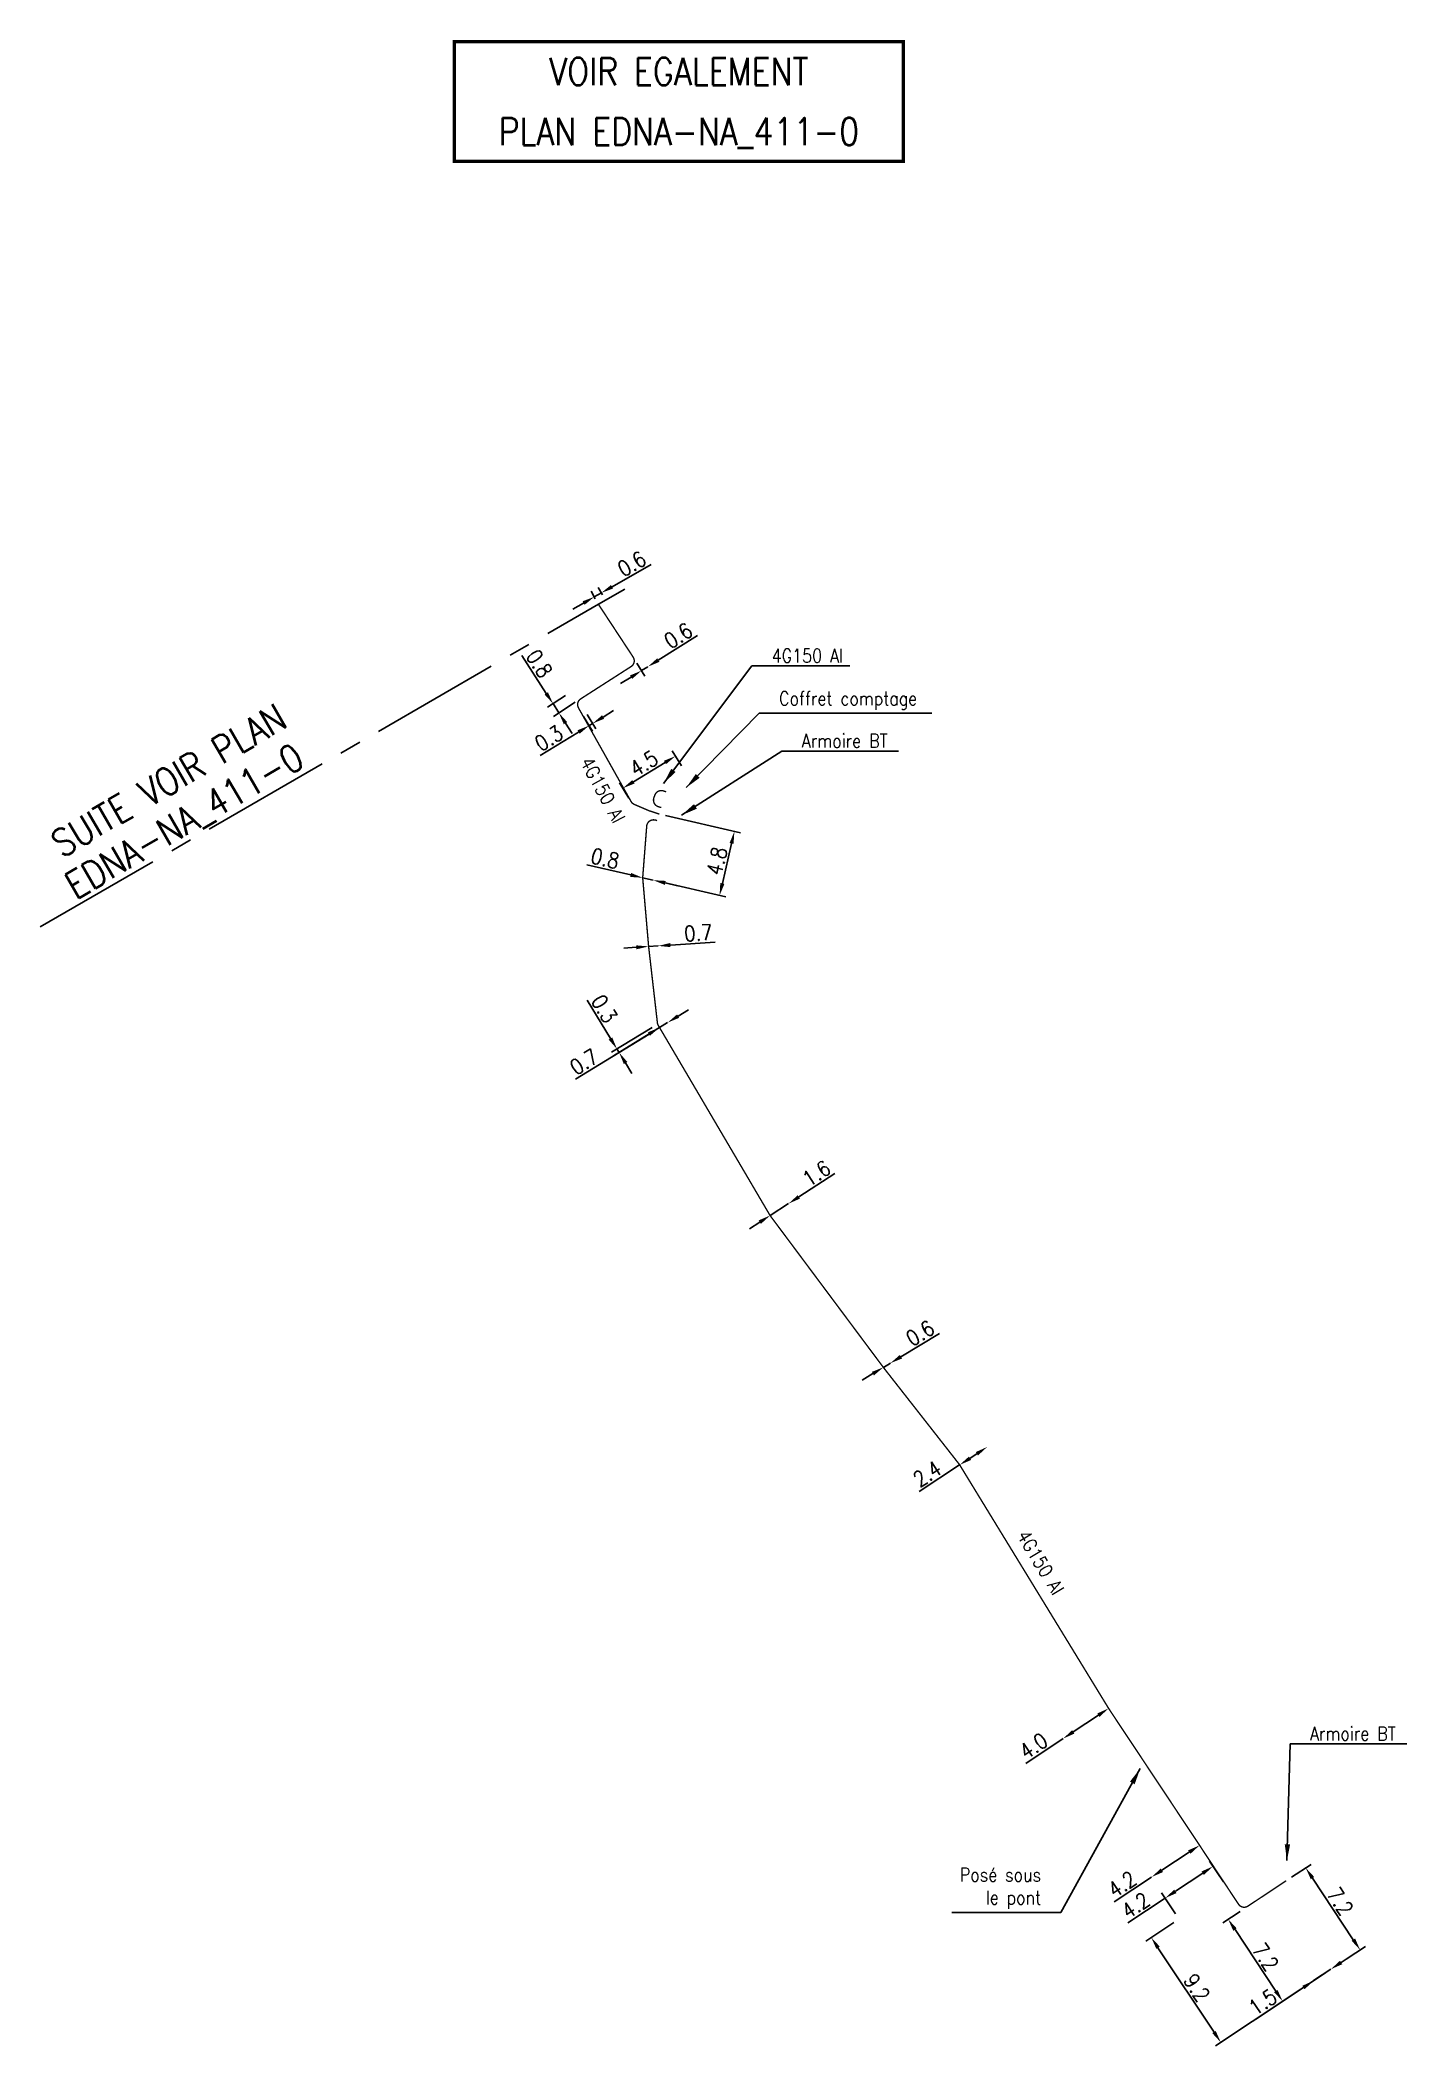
# Model space of a CAD drawing. Header units: millimetres. Extents: x 184011 to 185000, y 128010 to 128993.
# Drawn here: x 184395.6 to 184495.5, y 128523.2 to 128669.8 of the extents above; entities that cross this region are included whole.
import ezdxf
from ezdxf.enums import TextEntityAlignment as Align

# ---------------------------------------------------------------- set-up
doc = ezdxf.new("R2010")
doc.units = ezdxf.units.MM
doc.header["$PDMODE"] = 34
doc.linetypes.add('B_ST_Al', pattern=[2000, 1000, 1000])
doc.linetypes.add('CENTER2', pattern=[28.575, 19.05, -3.175, 3.175, -3.175])
doc.layers.get('DEFPOINTS').update_dxf_attribs({"linetype": 'CONTINUOUS'})
doc.layers.add('B_110', color=1, linetype='CONTINUOUS')
doc.layers.add('B_930', color=7, linetype='CONTINUOUS')
doc.styles.get("Standard").update_dxf_attribs({"font": 'romans.shx', "width": 0.85})
doc.dimstyles.get("Standard").update_dxf_attribs({"dimtxt": 1.5, "dimasz": 1.2, "dimexe": 0.625, "dimexo": 0.625, "dimgap": 0.25, "dimtad": 1, "dimdec": 1, "dimzin": 0, "dimdsep": 46, "dimtxsty": 'Standard', "dimcen": -0.5, "dimadec": 0, "dimazin": 0, "dimtfac": 1, "dimtdec": 1, "dimtmove": 0, "dimatfit": 3, "dimfxl": 0, "dimtolj": 1, "dimtzin": 0, "dimarcsym": 0})

msp = doc.modelspace()

# ---------------------------------------------------------------- texts
at = {"layer": 'B_110', "linetype": 'B_ST_Al', "width": 0.85}
for rotation, p in [(298.4088, (184436.69, 128614.99)), (301.178, (184468.71, 128558.52))]:
    msp.add_text('4G150 Al', height=1, rotation=rotation, dxfattribs=at).set_placement(p, align=Align.MIDDLE)
at = {"layer": 'B_110', "linetype": 'Continuous', "char_height": 1, "attachment_point": 4}
for s, insert in [('4G150 Al', (184449.05, 128624.81)), ('Coffret comptage', (184449.59, 128621.52)), ('Armoire BT', (184451.25, 128618.59)), ('Armoire BT', (184488.4, 128546.02))]:
    msp.add_mtext(s, dxfattribs=dict(at, insert=insert))
at = {"layer": 'B_110', "linetype": 'B_ST_Al', "insert": (184468.74, 128534.7), "char_height": 1, "attachment_point": 6}
msp.add_mtext('Posé sous \\Ple pont', dxfattribs=at)
at = {"layer": 'B_930', "width": 0.85}
for s, p in [('VOIR EGALEMENT', (184442.26, 128666.52)), ('PLAN EDNA-NA_411-0', (184442.26, 128662.14))]:
    msp.add_text(s, height=2, dxfattribs=at).set_placement(p, align=Align.CENTER)
for s, p in [('SUITE VOIR PLAN', (184405.47, 128614.84)), ('EDNA-NA_411-0', (184406.61, 128611.87))]:
    msp.add_text(s, height=2, rotation=30.2553, dxfattribs=at).set_placement(p, align=Align.CENTER)

# ---------------------------------------------------------------- blocks, each defined once
blk = doc.blocks.new('*D233')
at = {"layer": 'B_110', "color": 0, "linetype": 'Continuous', "lineweight": -2, "transparency": 16777216}
for p, q in [((184487.06, 128535.52), (184488.48, 128536.46)), ((184491.57, 128530.95), (184488.58, 128535.45)), ((184491.04, 128529.52), (184492.46, 128530.46))]:
    blk.add_line(p, q, dxfattribs=at)
at = {"layer": 'B_110', "color": 0, "linetype": 'Continuous', "transparency": 16777216}
for points in [[(184488.71, 128535.54), (184488.46, 128535.37), (184488.09, 128536.2)], [(184491.7, 128531.04), (184491.45, 128530.87), (184492.07, 128530.2)]]:
    blk.add_solid(points, dxfattribs=at)
at = {"layer": 'DEFPOINTS', "color": 0, "linetype": 'Continuous', "transparency": 16777216}
for p in [(184488.09, 128536.2), (184486.66, 128535.26), (184490.65, 128529.26)]:
    blk.add_point(p, dxfattribs=at)
at = {"layer": 'B_110', "color": 0, "linetype": 'Continuous', "transparency": 16777216, "insert": (184490.61, 128533.75), "char_height": 1.125, "attachment_point": 5, "rotation": 303.5775}
blk.add_mtext('\\A1;7.2', dxfattribs=at)
blk = doc.blocks.new('*D234')
at = {"layer": 'B_110', "color": 0, "linetype": 'Continuous', "lineweight": -2, "transparency": 16777216}
for p, q in [((184483.29, 128533.02), (184482.03, 128532.19)), ((184482.92, 128531.7), (184485.91, 128527.2)), ((184489.53, 128528.53), (184486.01, 128526.19))]:
    blk.add_line(p, q, dxfattribs=at)
at = {"layer": 'B_110', "color": 0, "linetype": 'Continuous', "transparency": 16777216}
for points in [[(184483.04, 128531.78), (184482.79, 128531.61), (184482.42, 128532.45)], [(184486.03, 128527.28), (184485.78, 128527.12), (184486.4, 128526.45)]]:
    blk.add_solid(points, dxfattribs=at)
at = {"layer": 'DEFPOINTS', "color": 0, "linetype": 'Continuous', "transparency": 16777216}
for p in [(184483.68, 128533.28), (184489.92, 128528.79), (184486.4, 128526.45)]:
    blk.add_point(p, dxfattribs=at)
at = {"layer": 'B_110', "color": 0, "linetype": 'Continuous', "transparency": 16777216, "insert": (184485.15, 128529.69), "char_height": 1.125, "attachment_point": 5, "rotation": 303.5775}
blk.add_mtext('\\A1;7.2', dxfattribs=at)
blk = doc.blocks.new('*D235')
at = {"layer": 'B_110', "color": 0, "linetype": 'Continuous', "lineweight": -2, "transparency": 16777216}
for p, q in [((184489.92, 128528.79), (184488.67, 128527.96)), ((184490.67, 128529.28), (184491.42, 128529.78)), ((184487.92, 128527.46), (184484.44, 128525.14))]:
    blk.add_line(p, q, dxfattribs=at)
at = {"layer": 'B_110', "color": 0, "linetype": 'Continuous', "transparency": 16777216}
for points in [[(184490.59, 128529.41), (184490.76, 128529.16), (184489.92, 128528.79)], [(184487.84, 128527.58), (184488.01, 128527.33), (184488.67, 128527.96)]]:
    blk.add_solid(points, dxfattribs=at)
at = {"layer": 'DEFPOINTS', "color": 0, "linetype": 'Continuous', "transparency": 16777216}
for p in [(184489.92, 128528.79), (184489.92, 128528.79), (184488.67, 128527.96)]:
    blk.add_point(p, dxfattribs=at)
at = {"layer": 'B_110', "color": 0, "linetype": 'Continuous', "transparency": 16777216, "insert": (184484.95, 128526.39), "char_height": 1.125, "attachment_point": 5, "rotation": 33.5775}
blk.add_mtext('\\A1;1.5', dxfattribs=at)
blk = doc.blocks.new('*D236')
at = {"layer": 'B_110', "color": 0, "linetype": 'Continuous', "lineweight": -2, "transparency": 16777216}
for p, q in [((184478.44, 128532.21), (184476.41, 128530.85)), ((184477.29, 128530.36), (184481.39, 128524.2)), ((184489.53, 128528.53), (184481.49, 128523.19))]:
    blk.add_line(p, q, dxfattribs=at)
at = {"layer": 'B_110', "color": 0, "linetype": 'Continuous', "transparency": 16777216}
for points in [[(184477.42, 128530.45), (184477.17, 128530.28), (184476.8, 128531.11)], [(184481.51, 128524.28), (184481.26, 128524.12), (184481.88, 128523.45)]]:
    blk.add_solid(points, dxfattribs=at)
at = {"layer": 'DEFPOINTS', "color": 0, "linetype": 'Continuous', "transparency": 16777216}
for p in [(184478.83, 128532.47), (184489.92, 128528.79), (184481.88, 128523.45)]:
    blk.add_point(p, dxfattribs=at)
at = {"layer": 'B_110', "color": 0, "linetype": 'Continuous', "transparency": 16777216, "insert": (184480.13, 128527.44), "char_height": 1.125, "attachment_point": 5, "rotation": 303.5775}
blk.add_mtext('\\A1;9.2', dxfattribs=at)
blk = doc.blocks.new('*D237')
at = {"layer": 'B_110', "color": 0, "linetype": 'Continuous', "lineweight": -2, "transparency": 16777216}
for p, q in [((184441.44, 128597.99), (184440.84, 128597.63)), ((184442.21, 128598.46), (184442.97, 128598.93)), ((184440.08, 128597.15), (184434.71, 128593.85))]:
    blk.add_line(p, q, dxfattribs=at)
at = {"layer": 'B_110', "color": 0, "linetype": 'Continuous', "transparency": 16777216}
for points in [[(184440, 128597.28), (184440.15, 128597.03), (184440.84, 128597.63)], [(184442.13, 128598.59), (184442.28, 128598.34), (184441.44, 128597.99)]]:
    blk.add_solid(points, dxfattribs=at)
at = {"layer": 'DEFPOINTS', "color": 0, "linetype": 'Continuous', "transparency": 16777216}
for p in [(184440.84, 128597.63), (184441.44, 128597.99), (184441.44, 128597.99)]:
    blk.add_point(p, dxfattribs=at)
at = {"layer": 'B_110', "color": 0, "linetype": 'Continuous', "transparency": 16777216, "insert": (184435.33, 128595.12), "char_height": 1.125, "attachment_point": 5, "rotation": 31.5919}
blk.add_mtext('\\A1;0.7', dxfattribs=at)
blk = doc.blocks.new('*D238')
at = {"layer": 'B_110', "color": 0, "linetype": 'Continuous', "lineweight": -2, "transparency": 16777216}
for p, q in [((184462.79, 128565.66), (184459.82, 128563.71)), ((184464.05, 128566.48), (184463.55, 128566.15))]:
    blk.add_line(p, q, dxfattribs=at)
at = {"layer": 'B_110', "color": 0, "linetype": 'Continuous', "transparency": 16777216}
for points in [[(184463.97, 128566.6), (184464.13, 128566.35), (184464.8, 128566.97)], [(184463.47, 128566.27), (184463.63, 128566.02), (184462.79, 128565.66)]]:
    blk.add_solid(points, dxfattribs=at)
at = {"layer": 'DEFPOINTS', "color": 0, "linetype": 'Continuous', "transparency": 16777216}
for p in [(184464.8, 128566.97), (184464.8, 128566.97), (184462.79, 128565.66)]:
    blk.add_point(p, dxfattribs=at)
at = {"layer": 'B_110', "color": 0, "linetype": 'Continuous', "transparency": 16777216, "insert": (184460.42, 128565.01), "char_height": 1.125, "attachment_point": 5, "rotation": 33.1063}
blk.add_mtext('\\A1;2.4', dxfattribs=at)
blk = doc.blocks.new('*D239')
at = {"layer": 'B_110', "color": 0, "linetype": 'Continuous', "lineweight": -2, "transparency": 16777216}
for p, q in [((184437.26, 128596.83), (184435.55, 128599.63)), ((184440.3, 128597.64), (184437.33, 128595.82)), ((184441.04, 128597.75), (184437.49, 128595.56)), ((184437.89, 128595.81), (184437.73, 128596.07)), ((184438.36, 128595.04), (184438.83, 128594.28))]:
    blk.add_line(p, q, dxfattribs=at)
at = {"layer": 'B_110', "color": 0, "linetype": 'Continuous', "transparency": 16777216}
for points in [[(184437.39, 128596.91), (184437.13, 128596.75), (184437.73, 128596.07)], [(184438.49, 128595.12), (184438.24, 128594.96), (184437.89, 128595.81)]]:
    blk.add_solid(points, dxfattribs=at)
at = {"layer": 'DEFPOINTS', "color": 0, "linetype": 'Continuous', "transparency": 16777216}
for p in [(184440.7, 128597.89), (184441.44, 128597.99), (184437.89, 128595.81)]:
    blk.add_point(p, dxfattribs=at)
at = {"layer": 'B_110', "color": 0, "linetype": 'Continuous', "transparency": 16777216, "insert": (184436.81, 128599), "char_height": 1.125, "attachment_point": 5, "rotation": 301.5922}
blk.add_mtext('\\A1;0.3', dxfattribs=at)
blk = doc.blocks.new('*D240')
at = {"layer": 'B_110', "color": 0, "linetype": 'Continuous', "lineweight": -2, "transparency": 16777216}
for p, q in [((184438.94, 128615.6), (184441.25, 128617)), ((184442.46, 128616.75), (184441.77, 128617.87)), ((184438.61, 128614.4), (184437.93, 128615.53))]:
    blk.add_line(p, q, dxfattribs=at)
at = {"layer": 'B_110', "color": 0, "linetype": 'Continuous', "transparency": 16777216}
for points in [[(184441.17, 128617.13), (184441.32, 128616.88), (184442.01, 128617.47)], [(184438.86, 128615.72), (184439.02, 128615.47), (184438.17, 128615.13)]]:
    blk.add_solid(points, dxfattribs=at)
at = {"layer": 'DEFPOINTS', "color": 0, "linetype": 'Continuous', "transparency": 16777216}
for p in [(184442.01, 128617.47), (184442.7, 128616.35), (184438.86, 128614)]:
    blk.add_point(p, dxfattribs=at)
at = {"layer": 'B_110', "color": 0, "linetype": 'Continuous', "transparency": 16777216, "insert": (184439.7, 128616.94), "char_height": 1.125, "attachment_point": 5, "rotation": 31.3956}
blk.add_mtext('\\A1;4.5', dxfattribs=at)
blk = doc.blocks.new('*D241')
at = {"layer": 'B_110', "color": 0, "linetype": 'Continuous', "lineweight": -2, "transparency": 16777216}
for p, q in [((184435.3, 128620.36), (184435.94, 128619.3)), ((184435.55, 128620.52), (184436.2, 128619.46)), ((184435.96, 128619.86), (184435.7, 128619.7)), ((184436.72, 128620.33), (184437.49, 128620.8)), ((184434.93, 128619.23), (184432.13, 128617.52))]:
    blk.add_line(p, q, dxfattribs=at)
at = {"layer": 'B_110', "color": 0, "linetype": 'Continuous', "transparency": 16777216}
for points in [[(184434.85, 128619.36), (184435.01, 128619.11), (184435.7, 128619.7)], [(184436.65, 128620.46), (184436.8, 128620.2), (184435.96, 128619.86)]]:
    blk.add_solid(points, dxfattribs=at)
at = {"layer": 'DEFPOINTS', "color": 0, "linetype": 'Continuous', "transparency": 16777216}
for p in [(184435.05, 128620.76), (184435.31, 128620.92), (184435.96, 128619.86)]:
    blk.add_point(p, dxfattribs=at)
at = {"layer": 'B_110', "color": 0, "linetype": 'Continuous', "transparency": 16777216, "insert": (184432.76, 128618.78), "char_height": 1.125, "attachment_point": 5, "rotation": 31.4119}
blk.add_mtext('\\A1;0.3', dxfattribs=at)
blk = doc.blocks.new('*D242')
at = {"layer": 'B_110', "color": 0, "linetype": 'Continuous', "lineweight": -2, "transparency": 16777216}
for p, q in [((184440.76, 128624.49), (184443.62, 128626.28)), ((184439.2, 128624.26), (184439.78, 128623.32)), ((184439.53, 128623.72), (184440, 128624.01)), ((184438.77, 128623.25), (184438, 128622.77))]:
    blk.add_line(p, q, dxfattribs=at)
at = {"layer": 'B_110', "color": 0, "linetype": 'Continuous', "transparency": 16777216}
for points in [[(184440.68, 128624.62), (184440.84, 128624.36), (184440, 128624.01)], [(184438.69, 128623.37), (184438.85, 128623.12), (184439.53, 128623.72)]]:
    blk.add_solid(points, dxfattribs=at)
at = {"layer": 'DEFPOINTS', "color": 0, "linetype": 'Continuous', "transparency": 16777216}
for p in [(184438.95, 128624.65), (184440, 128624.01), (184440, 128624.01)]:
    blk.add_point(p, dxfattribs=at)
at = {"layer": 'B_110', "color": 0, "linetype": 'Continuous', "transparency": 16777216, "insert": (184442.22, 128626.28), "char_height": 1.125, "attachment_point": 5, "rotation": 31.9441}
blk.add_mtext('\\A1;0.6', dxfattribs=at)
blk = doc.blocks.new('*D243')
at = {"layer": 'B_110', "color": 0, "linetype": 'Continuous', "lineweight": -2, "transparency": 16777216}
for p, q in [((184432.57, 128622.06), (184430.79, 128624.82)), ((184433.97, 128621.9), (184432.66, 128621.05)), ((184433.49, 128620.63), (184433.06, 128621.31)), ((184434.69, 128621.41), (184433.1, 128620.38)), ((184433.98, 128619.88), (184434.47, 128619.12))]:
    blk.add_line(p, q, dxfattribs=at)
at = {"layer": 'B_110', "color": 0, "linetype": 'Continuous', "transparency": 16777216}
for points in [[(184432.69, 128622.14), (184432.44, 128621.98), (184433.06, 128621.31)], [(184434.1, 128619.96), (184433.85, 128619.8), (184433.49, 128620.63)]]:
    blk.add_solid(points, dxfattribs=at)
at = {"layer": 'DEFPOINTS', "color": 0, "linetype": 'Continuous', "transparency": 16777216}
for p in [(184433.06, 128621.31), (184434.36, 128622.15), (184435.09, 128621.66)]:
    blk.add_point(p, dxfattribs=at)
at = {"layer": 'B_110', "color": 0, "linetype": 'Continuous', "transparency": 16777216, "insert": (184432.06, 128624.23), "char_height": 1.125, "attachment_point": 5, "rotation": 302.8334}
blk.add_mtext('\\A1;0.8', dxfattribs=at)
blk = doc.blocks.new('*D244')
at = {"layer": 'B_110', "color": 0, "linetype": 'Continuous', "lineweight": -2, "transparency": 16777216}
for p, q in [((184437.38, 128629.85), (184440.23, 128631.47)), ((184436.67, 128629.27), (184436.36, 128629.81)), ((184435.29, 128628.66), (184434.51, 128628.22)), ((184436.15, 128628.97), (184435.84, 128629.52)), ((184436.07, 128629.11), (184436.6, 128629.41))]:
    blk.add_line(p, q, dxfattribs=at)
at = {"layer": 'B_110', "color": 0, "linetype": 'Continuous', "transparency": 16777216}
for points in [[(184437.3, 128629.98), (184437.45, 128629.72), (184436.6, 128629.41)], [(184435.22, 128628.79), (184435.37, 128628.53), (184436.07, 128629.11)]]:
    blk.add_solid(points, dxfattribs=at)
at = {"layer": 'DEFPOINTS', "color": 0, "linetype": 'Continuous', "transparency": 16777216}
for p in [(184436.38, 128628.57), (184436.6, 128629.41), (184436.9, 128628.86)]:
    blk.add_point(p, dxfattribs=at)
at = {"layer": 'B_110', "color": 0, "linetype": 'Continuous', "transparency": 16777216, "insert": (184438.82, 128631.53), "char_height": 1.125, "attachment_point": 5, "rotation": 29.5959}
blk.add_mtext('\\A1;0.6', dxfattribs=at)
blk = doc.blocks.new('*D245')
at = {"layer": 'B_110', "color": 0, "linetype": 'Continuous', "lineweight": -2, "transparency": 16777216}
for p, q in [((184439.15, 128603.5), (184438.25, 128603.43)), ((184440.05, 128603.56), (184440.75, 128603.6)), ((184441.64, 128603.66), (184444.92, 128603.88))]:
    blk.add_line(p, q, dxfattribs=at)
at = {"layer": 'B_110', "color": 0, "linetype": 'Continuous', "transparency": 16777216}
for points in [[(184439.14, 128603.64), (184439.16, 128603.35), (184440.05, 128603.56)], [(184441.63, 128603.81), (184441.65, 128603.51), (184440.75, 128603.6)]]:
    blk.add_solid(points, dxfattribs=at)
at = {"layer": 'DEFPOINTS', "color": 0, "linetype": 'Continuous', "transparency": 16777216}
for p in [(184440.05, 128603.56), (184440.75, 128603.6), (184440.75, 128603.6)]:
    blk.add_point(p, dxfattribs=at)
at = {"layer": 'B_110', "color": 0, "linetype": 'Continuous', "transparency": 16777216, "insert": (184443.68, 128604.55), "char_height": 1.125, "attachment_point": 5, "rotation": 3.8603}
blk.add_mtext('\\A1;0.7', dxfattribs=at)
blk = doc.blocks.new('*D251')
at = {"layer": 'B_110', "color": 0, "linetype": 'Continuous', "lineweight": -2, "transparency": 16777216}
for p, q in [((184438.74, 128608.79), (184435.54, 128609.52)), ((184440.39, 128608.4), (184439.61, 128608.58)), ((184441.27, 128608.2), (184442.15, 128608))]:
    blk.add_line(p, q, dxfattribs=at)
at = {"layer": 'B_110', "color": 0, "linetype": 'Continuous', "transparency": 16777216}
for points in [[(184438.77, 128608.93), (184438.7, 128608.64), (184439.61, 128608.58)], [(184441.3, 128608.35), (184441.24, 128608.06), (184440.39, 128608.4)]]:
    blk.add_solid(points, dxfattribs=at)
at = {"layer": 'DEFPOINTS', "color": 0, "linetype": 'Continuous', "transparency": 16777216}
for p in [(184439.61, 128608.58), (184440.39, 128608.4), (184440.39, 128608.4)]:
    blk.add_point(p, dxfattribs=at)
at = {"layer": 'B_110', "color": 0, "linetype": 'Continuous', "transparency": 16777216, "insert": (184436.87, 128609.99), "char_height": 1.125, "attachment_point": 5, "rotation": 347.0171}
blk.add_mtext('\\A1;0.8', dxfattribs=at)
blk = doc.blocks.new('*D252')
at = {"layer": 'B_110', "color": 0, "linetype": 'Continuous', "lineweight": -2, "transparency": 16777216}
for p, q in [((184441.28, 128613.13), (184446.77, 128611.86)), ((184446.11, 128611.09), (184445.44, 128608.17)), ((184440.85, 128608.3), (184445.69, 128607.18))]:
    blk.add_line(p, q, dxfattribs=at)
at = {"layer": 'B_110', "color": 0, "linetype": 'Continuous', "transparency": 16777216}
for points in [[(184445.97, 128611.12), (184446.26, 128611.06), (184446.32, 128611.97)], [(184445.29, 128608.2), (184445.59, 128608.13), (184445.24, 128607.29)]]:
    blk.add_solid(points, dxfattribs=at)
at = {"layer": 'DEFPOINTS', "color": 0, "linetype": 'Continuous', "transparency": 16777216}
for p in [(184440.83, 128613.23), (184440.39, 128608.4), (184445.24, 128607.29)]:
    blk.add_point(p, dxfattribs=at)
at = {"layer": 'B_110', "color": 0, "linetype": 'Continuous', "transparency": 16777216, "insert": (184445.05, 128609.8), "char_height": 1.125, "attachment_point": 5, "rotation": 77.0171}
blk.add_mtext('\\A1;4.8', dxfattribs=at)
blk = doc.blocks.new('*D253')
at = {"layer": 'B_110', "color": 0, "linetype": 'Continuous', "lineweight": -2, "transparency": 16777216}
for p, q in [((184451.03, 128585.25), (184453.67, 128586.95)), ((184448.93, 128583.89), (184450.28, 128584.76)), ((184448.18, 128583.4), (184447.42, 128582.92))]:
    blk.add_line(p, q, dxfattribs=at)
at = {"layer": 'B_110', "color": 0, "linetype": 'Continuous', "transparency": 16777216}
for points in [[(184450.95, 128585.37), (184451.11, 128585.12), (184450.28, 128584.76)], [(184448.09, 128583.53), (184448.26, 128583.28), (184448.93, 128583.89)]]:
    blk.add_solid(points, dxfattribs=at)
at = {"layer": 'DEFPOINTS', "color": 0, "linetype": 'Continuous', "transparency": 16777216}
for p in [(184450.28, 128584.76), (184450.28, 128584.76), (184448.93, 128583.89)]:
    blk.add_point(p, dxfattribs=at)
at = {"layer": 'B_110', "color": 0, "linetype": 'Continuous', "transparency": 16777216, "insert": (184452.32, 128586.97), "char_height": 1.125, "attachment_point": 5, "rotation": 32.8292}
blk.add_mtext('\\A1;1.6', dxfattribs=at)
blk = doc.blocks.new('*D254')
at = {"layer": 'B_110', "color": 0, "linetype": 'Continuous', "lineweight": -2, "transparency": 16777216}
for p, q in [((184458.5, 128573.57), (184461.31, 128575.26)), ((184457.21, 128572.79), (184457.73, 128573.1)), ((184456.44, 128572.33), (184455.67, 128571.86))]:
    blk.add_line(p, q, dxfattribs=at)
at = {"layer": 'B_110', "color": 0, "linetype": 'Continuous', "transparency": 16777216}
for points in [[(184456.37, 128572.46), (184456.52, 128572.2), (184457.21, 128572.79)], [(184458.42, 128573.7), (184458.58, 128573.44), (184457.73, 128573.1)]]:
    blk.add_solid(points, dxfattribs=at)
at = {"layer": 'DEFPOINTS', "color": 0, "linetype": 'Continuous', "transparency": 16777216}
for p in [(184457.21, 128572.79), (184457.73, 128573.1), (184457.73, 128573.1)]:
    blk.add_point(p, dxfattribs=at)
at = {"layer": 'B_110', "color": 0, "linetype": 'Continuous', "transparency": 16777216, "insert": (184459.9, 128575.29), "char_height": 1.125, "attachment_point": 5, "rotation": 31.1217}
blk.add_mtext('\\A1;0.6', dxfattribs=at)
blk = doc.blocks.new('*D255')
at = {"layer": 'B_110', "color": 0, "linetype": 'Continuous', "lineweight": -2, "transparency": 16777216}
for p, q in [((184482.07, 128535.18), (184481.05, 128536.7)), ((184480.56, 128535.82), (184478.56, 128534.49)), ((184477.81, 128533.99), (184475.08, 128532.18)), ((184478.57, 128532.85), (184477.55, 128534.38))]:
    blk.add_line(p, q, dxfattribs=at)
at = {"layer": 'B_110', "color": 0, "linetype": 'Continuous', "transparency": 16777216}
for points in [[(184480.47, 128535.94), (184480.64, 128535.69), (184481.31, 128536.31)], [(184478.48, 128534.61), (184478.64, 128534.36), (184477.81, 128533.99)]]:
    blk.add_solid(points, dxfattribs=at)
at = {"layer": 'DEFPOINTS', "color": 0, "linetype": 'Continuous', "transparency": 16777216}
for p in [(184482.33, 128534.79), (184477.81, 128533.99), (184478.83, 128532.47)]:
    blk.add_point(p, dxfattribs=at)
at = {"layer": 'B_110', "color": 0, "linetype": 'Continuous', "transparency": 16777216, "insert": (184475.65, 128533.46), "char_height": 1.125, "attachment_point": 5, "rotation": 33.5775}
blk.add_mtext('\\A1;4.2', dxfattribs=at)
blk = doc.blocks.new('*D256')
at = {"layer": 'B_110', "color": 0, "linetype": 'Continuous', "lineweight": -2, "transparency": 16777216}
for p, q in [((184479.58, 128537.35), (184477.57, 128536.03)), ((184476.82, 128535.53), (184474.09, 128533.72))]:
    blk.add_line(p, q, dxfattribs=at)
at = {"layer": 'B_110', "color": 0, "linetype": 'Continuous', "transparency": 16777216}
for points in [[(184479.49, 128537.48), (184479.66, 128537.23), (184480.33, 128537.85)], [(184477.49, 128536.15), (184477.66, 128535.9), (184476.82, 128535.53)]]:
    blk.add_solid(points, dxfattribs=at)
at = {"layer": 'DEFPOINTS', "color": 0, "linetype": 'Continuous', "transparency": 16777216}
for p in [(184480.33, 128537.85), (184476.82, 128535.53), (184476.82, 128535.53)]:
    blk.add_point(p, dxfattribs=at)
at = {"layer": 'B_110', "color": 0, "linetype": 'Continuous', "transparency": 16777216, "insert": (184474.67, 128535), "char_height": 1.125, "attachment_point": 5, "rotation": 33.5071}
blk.add_mtext('\\A1;4.2', dxfattribs=at)
blk = doc.blocks.new('*D257')
at = {"layer": 'B_110', "color": 0, "linetype": 'Continuous', "lineweight": -2, "transparency": 16777216}
for p, q in [((184472.93, 128547.36), (184471.1, 128546.15)), ((184470.35, 128545.65), (184467.62, 128543.83))]:
    blk.add_line(p, q, dxfattribs=at)
at = {"layer": 'B_110', "color": 0, "linetype": 'Continuous', "transparency": 16777216}
for points in [[(184472.85, 128547.49), (184473.01, 128547.24), (184473.68, 128547.86)], [(184471.02, 128546.27), (184471.18, 128546.02), (184470.35, 128545.65)]]:
    blk.add_solid(points, dxfattribs=at)
at = {"layer": 'DEFPOINTS', "color": 0, "linetype": 'Continuous', "transparency": 16777216}
for p in [(184473.68, 128547.86), (184470.35, 128545.65), (184470.35, 128545.65)]:
    blk.add_point(p, dxfattribs=at)
at = {"layer": 'B_110', "color": 0, "linetype": 'Continuous', "transparency": 16777216, "insert": (184468.19, 128545.12), "char_height": 1.125, "attachment_point": 5, "rotation": 33.5752}
blk.add_mtext('\\A1;4.0', dxfattribs=at)

# ---------------------------------------------------------------- dimensions: what is measured, and where the dimension line sits
at = {"layer": 'B_110', "linetype": 'Continuous'}
for base, p1, p2, angle, picture, middle in [((184436.6, 128629.41), (184436.38, 128628.57), (184436.9, 128628.86), 209.5959, '*D244', (184439.19, 128630.88)), ((184433.06, 128621.31), (184435.09, 128621.66), (184434.36, 128622.15), 302.8334, '*D243', (184431.43, 128623.82)), ((184435.96, 128619.86), (184435.05, 128620.76), (184435.31, 128620.92), 211.4119, '*D241', (184433.15, 128618.14)), ((184440.39, 128608.4), (184439.61, 128608.58), (184440.39, 128608.4), 167.0171, '*D251', (184436.7, 128609.26)), ((184440.75, 128603.6), (184440.05, 128603.56), (184440.75, 128603.6), 183.8603, '*D245', (184443.73, 128603.8)), ((184437.89, 128595.81), (184440.7, 128597.89), (184441.44, 128597.99), 121.5922, '*D239', (184436.17, 128598.61)), ((184441.44, 128597.99), (184440.84, 128597.63), (184441.44, 128597.99), 211.5919, '*D237', (184435.72, 128594.48)), ((184450.28, 128584.76), (184448.93, 128583.89), (184450.28, 128584.76), 212.8292, '*D253', (184452.73, 128586.34)), ((184457.73, 128573.1), (184457.21, 128572.79), (184457.73, 128573.1), 211.1217, '*D254', (184460.29, 128574.65)), ((184464.8, 128566.97), (184462.79, 128565.66), (184464.8, 128566.97), 213.1063, '*D238', (184460.83, 128564.38)), ((184470.35, 128545.65), (184473.68, 128547.86), (184470.35, 128545.65), 33.5752, '*D257', (184468.61, 128544.49)), ((184476.82, 128535.53), (184480.33, 128537.85), (184476.82, 128535.53), 33.5071, '*D256', (184475.08, 128534.38)), ((184477.81, 128533.99), (184482.33, 128534.79), (184478.83, 128532.47), 33.5775, '*D255', (184476.07, 128532.83)), ((184488.09, 128536.2), (184490.65, 128529.26), (184486.66, 128535.26), 303.5775, '*D233', (184489.99, 128533.34)), ((184486.4, 128526.45), (184483.68, 128533.28), (184489.92, 128528.79), 123.5775, '*D234', (184484.53, 128529.27)), ((184481.88, 128523.45), (184478.83, 128532.47), (184489.92, 128528.79), 123.5775, '*D236', (184479.51, 128527.03)), ((184489.92, 128528.79), (184488.67, 128527.96), (184489.92, 128528.79), 213.5775, '*D235', (184485.37, 128525.76))]:
    dim = msp.add_linear_dim(base=base, p1=p1, p2=p2, angle=angle, dimstyle='Standard', override={"dimscale": 0.75}, dxfattribs=at)
    dim.commit()
    dim.dimension.update_dxf_attribs({"geometry": picture, "text_midpoint": middle, "dimtype": 160})
dim = msp.add_linear_dim(base=(184440, 128624.01), p1=(184438.95, 128624.65), p2=(184440, 128624.01), angle=211.9441, text='0.6', dimstyle='Standard', override={"dimscale": 0.75}, dxfattribs=at)
dim.commit()
dim.dimension.update_dxf_attribs({"geometry": '*D242', "text_midpoint": (184442.62, 128625.65), "dimtype": 160})
for base, p1, p2, angle, picture, middle in [((184442.01, 128617.47), (184438.86, 128614), (184442.7, 128616.35), 211.3956, '*D240', (184439.7, 128616.94)), ((184445.24, 128607.29), (184440.83, 128613.23), (184440.39, 128608.4), 77.0171, '*D252', (184445.05, 128609.8))]:
    dim = msp.add_linear_dim(base=base, p1=p1, p2=p2, angle=angle, dimstyle='Standard', override={"dimscale": 0.75}, dxfattribs=at)
    dim.commit()
    dim.dimension.update_dxf_attribs({"geometry": picture, "text_midpoint": middle})

# ---------------------------------------------------------------- linework, layer by layer
at = {"layer": 'B_110', "linetype": 'B_ST_Al', "const_width": 0.1, "flags": 128}
for points in [[(184440.83, 128613.23), (184440.14, 128613.46, -0.021324), (184440.1, 128613.47), (184439.01, 128613.94, -0.164872), (184438.77, 128614.15), (184434.92, 128621, -0.397844), (184435.09, 128621.66), (184438.77, 128624.02, 0.417985), (184438.92, 128624.71), (184436.38, 128628.57)], [(184441.33, 128614.86), (184441.13, 128614.93, 0.414214), (184440.5, 128614.61), (184440.43, 128614.41, 0.414214), (184440.75, 128613.78), (184440.98, 128613.71)], [(184440.67, 128612.76), (184440.57, 128612.79, 0.486513), (184439.91, 128612.35), (184439.62, 128608.63, 0.041162), (184439.62, 128608.54), (184440.05, 128603.56), (184440.69, 128597.99, 0.104706), (184440.75, 128597.8), (184448.93, 128583.89), (184457.21, 128572.79), (184462.78, 128565.68, -0.028124), (184462.81, 128565.63), (184473.68, 128547.86), (184480.33, 128537.85, 0.001001), (184480.33, 128537.85), (184483.18, 128533.54, 0.409867), (184483.87, 128533.41), (184486.66, 128535.26)]]:
    msp.add_lwpolyline(points, format="xyb", dxfattribs=at)
at = {"layer": 'B_930', "const_width": 0.25}
msp.add_lwpolyline([(184425.84, 128669.69), (184458.68, 128669.69), (184458.68, 128660.95), (184425.84, 128660.95)], close=True, dxfattribs=at)
at = {"layer": 'B_930', "linetype": 'CENTER2', "ltscale": 0.5}
msp.add_lwpolyline([(184395.56, 128604.99), (184436.38, 128628.57), (184438.31, 128629.68)], dxfattribs=at)

msp.set_redraw_order([(e.dxf.handle, doc.entitydb.next_handle()) for e in msp.query("TEXT MTEXT ATTDEF DIMENSION ARC_DIMENSION")])  # texts and dimensions are drawn at this point

# ---------------------------------------------------------------- leaders
at = {"layer": 'B_110', "linetype": 'Continuous', "annotation_type": 0, "has_hookline": 1, "hookline_direction": 0}
for points, text_width in [([(184441.14, 128615.47), (184447.6, 128624.06), (184448.8, 128624.06)], 5.71), ([(184442.8, 128615.17), (184448.14, 128620.61), (184449.34, 128620.61)], 11.17), ([(184442.46, 128613.15), (184449.8, 128617.84), (184451, 128617.84)], 7.08), ([(184486.72, 128536.73), (184486.95, 128545.27), (184488.15, 128545.27)], 7.08)]:
    msp.add_leader(points, dimstyle='Standard', dxfattribs=dict(at, text_width=text_width))
at = {"layer": 'B_110', "linetype": 'B_ST_Al', "annotation_type": 0, "has_hookline": 1, "hookline_direction": 1, "text_width": 6.52}
msp.add_leader([(184475.99, 128543.46), (184470.19, 128532.95), (184468.99, 128532.95)], dimstyle='Standard', dxfattribs=at)

doc.saveas('drawing.dxf')
